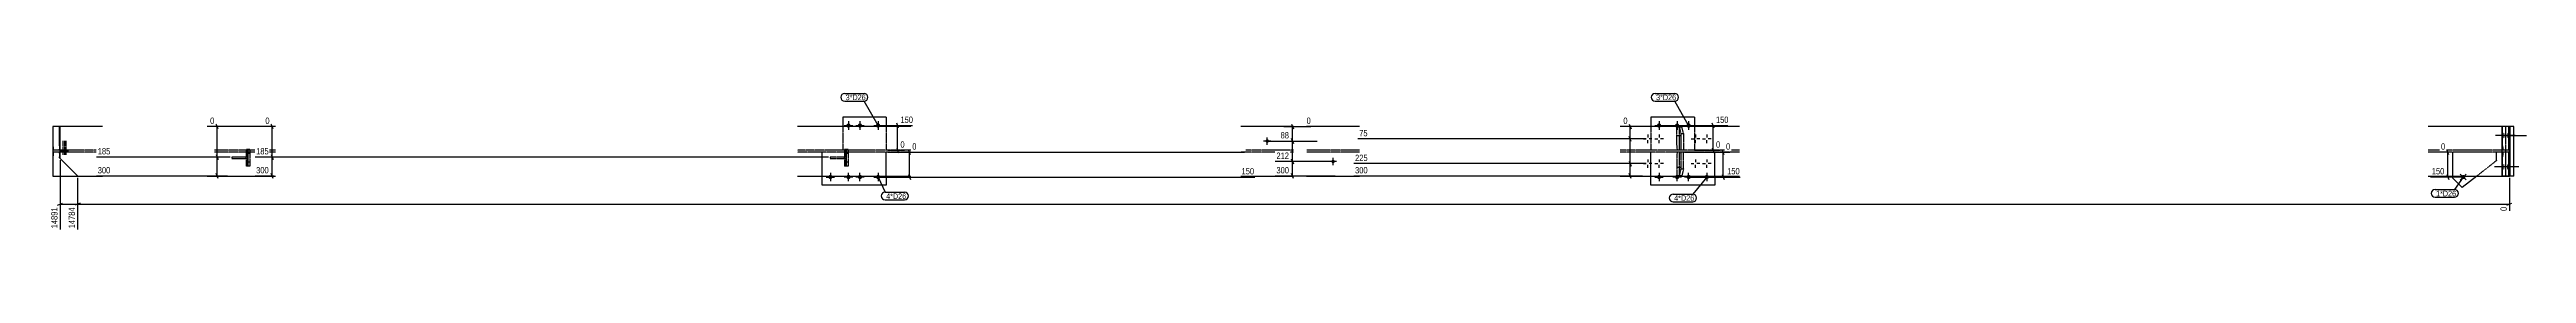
# Model space of a CAD drawing. Header units: millimetres. Extents: x 24 to 84095, y 8 to 4935.
# Drawn here: x 24058 to 39117, y 23 to 849 of the extents above; entities that cross this region are included whole.
import ezdxf

# ---------------------------------------------------------------- set-up
doc = ezdxf.new("R2010")
doc.units = ezdxf.units.MM
doc.linetypes.add('DXK_LINE_DOT2', pattern=[3.9198, 1.9599, -1.9599])
for name, color, linetype in [('MÅLSÆTNING', 7, 'Continuous'), ('STÅL', 7, 'Continuous'), ('TEKST', 7, 'Continuous')]:
    doc.layers.add(name, color=color, linetype=linetype)
doc.styles.add('Arial Narrow', font='ARIALN.TTF', dxfattribs={"height": 0.2})

msp = doc.modelspace()

# ---------------------------------------------------------------- hatches: boundary and pattern name
at = {"layer": 'STÅL', "linetype": 'Continuous'}
for points in [[(28928, 654, -1), (28902, 654, -1)], [(28998, 654, -1), (28972, 654, -1)], [(29108, 654, -1), (29082, 654, -1)], [(33856, 654, -1), (33830, 654, -1)], [(33966, 654, -1), (33940, 654, -1)], [(34036, 654, -1), (34010, 654, -1)], [(38983, 593), (38983, 590), (38983, 587), (38982, 584), (38982, 581), (38981, 579), (38980, 578), (38979, 577), (38978, 577), (38978, 578), (38977, 579), (38976, 581), (38975, 584), (38975, 587), (38975, 590), (38975, 593), (38975, 597), (38975, 600), (38975, 603), (38976, 606), (38977, 608), (38978, 609), (38978, 610), (38979, 610), (38980, 609), (38981, 608), (38982, 606), (38982, 603), (38983, 600), (38983, 597)], [(39004, 593), (39004, 590), (39004, 587), (39004, 584), (39004, 581), (39003, 579), (39003, 578), (39003, 577), (39002, 577), (39002, 578), (39001, 579), (39001, 581), (39001, 584), (39001, 587), (39000, 590), (39000, 593), (39000, 597), (39001, 600), (39001, 603), (39001, 606), (39001, 608), (39002, 609), (39002, 610), (39003, 610), (39003, 609), (39003, 608), (39004, 606), (39004, 603), (39004, 600), (39004, 597)], [(31450, 560, -1), (31472, 560, -1)], [(28818, 342, -1), (28792, 342, -1)], [(28902, 342, -1), (28928, 342, -1)], [(28972, 342, -1), (28998, 342, -1)], [(29108, 342, -1), (29082, 342, -1)], [(31850, 436, -1), (31872, 436, -1)], [(33856, 342, -1), (33830, 342, -1)], [(33940, 342, -1), (33966, 342, -1)], [(34010, 342, -1), (34036, 342, -1)], [(34146, 342, -1), (34120, 342, -1)], [(38723, 351, -1), (38741, 333, -1)], [(38983, 403), (38983, 400), (38983, 397), (38982, 394), (38982, 391), (38981, 389), (38980, 388), (38979, 387), (38978, 387), (38978, 388), (38977, 389), (38976, 391), (38975, 394), (38975, 397), (38975, 400), (38975, 403), (38975, 407), (38975, 410), (38975, 413), (38976, 416), (38977, 418), (38978, 419), (38978, 420), (38979, 420), (38980, 419), (38981, 418), (38982, 416), (38982, 413), (38983, 410), (38983, 407)], [(39006, 403), (39006, 400), (39006, 397), (39006, 394), (39005, 391), (39004, 389), (39004, 388), (39003, 387), (39002, 387), (39001, 388), (39000, 389), (39000, 391), (38999, 394), (38999, 397), (38998, 400), (38998, 403), (38998, 407), (38999, 410), (38999, 413), (39000, 416), (39000, 418), (39001, 419), (39002, 420), (39003, 420), (39004, 419), (39004, 418), (39005, 416), (39006, 413), (39006, 410), (39006, 407)]]:
    msp.add_hatch(color=96, dxfattribs=at).paths.add_polyline_path(points)

# ---------------------------------------------------------------- linework, layer by layer
at = {"layer": 'MÅLSÆTNING', "color": 7, "linetype": 'Continuous'}
for p, q in [((25124, 648), (25034, 648)), ((25082, 633), (25070, 663)), ((25424, 648), (25370, 648)), ((25417, 633), (25405, 663)), ((29105, 654), (29304, 654)), ((29220, 639), (29208, 669)), ((29214, 504), (29214, 654)), ((31562, 648), (31725, 648)), ((31609, 663), (31621, 633)), ((31615, 560), (31615, 648)), ((33710, 648), (33626, 648)), ((33661, 663), (33673, 633)), ((33667, 573), (33667, 648)), ((33853, 654), (34262, 654)), ((34178, 639), (34166, 669)), ((34172, 504), (34172, 654)), ((25156, 463), (24344, 463)), ((25070, 478), (25082, 448)), ((25076, 348), (25076, 463)), ((28794, 463), (25307, 463)), ((25405, 478), (25417, 448)), ((25411, 348), (25411, 463)), ((29155, 492), (31322, 492)), ((29292, 477), (29280, 507)), ((29286, 342), (29286, 492)), ((31471, 560), (31764, 560)), ((31621, 545), (31609, 575)), ((33764, 573), (32012, 573)), ((33764, 573), (32012, 573)), ((33673, 558), (33661, 588)), ((33667, 423), (33667, 573)), ((34059, 504), (34214, 504)), ((34166, 519), (34178, 489)), ((38658, 492), (38597, 492)), ((38645, 477), (38633, 507)), ((38639, 342), (38639, 492)), ((24122, 445), (24122, 24)), ((24228, 338), (24228, 24)), ((24228, 338), (24228, 24)), ((25140, 348), (24344, 348)), ((25082, 333), (25070, 363)), ((25424, 348), (25307, 348)), ((25417, 333), (25405, 363)), ((29105, 342), (31386, 342)), ((29280, 357), (29292, 327)), ((31851, 436), (31510, 436)), ((31874, 348), (31510, 348)), ((31609, 451), (31621, 421)), ((31621, 333), (31609, 363)), ((31615, 348), (31615, 436)), ((33764, 423), (31988, 423)), ((33764, 423), (31988, 423)), ((33743, 348), (31988, 348)), ((33661, 438), (33673, 408)), ((33661, 438), (33673, 408)), ((33673, 333), (33661, 363)), ((33667, 348), (33667, 423)), ((34033, 342), (34337, 342)), ((34227, 357), (34239, 327)), ((38722, 342), (38534, 342)), ((38633, 357), (38645, 327)), ((39013, 338), (39013, 136)), ((24107, 171), (24137, 183)), ((24122, 177), (24228, 177)), ((24243, 183), (24213, 171)), ((24243, 183), (24213, 171)), ((24228, 177), (39013, 177)), ((38998, 171), (39028, 183))]:
    msp.add_line(p, q, dxfattribs=at)
at = {"layer": 'STÅL', "color": 2, "linetype": 'Continuous'}
for p, q in [((24379, 648), (24078, 648)), ((24078, 648), (24078, 348)), ((24080, 531), (24080, 648)), ((24119, 531), (24119, 648)), ((24122, 455), (24122, 648)), ((25431, 648), (25016, 648)), ((29295, 648), (28605, 648)), ((29145, 704), (28880, 704)), ((28880, 704), (28880, 648)), ((29145, 704), (29145, 648)), ((31621, 648), (31300, 648)), ((32021, 648), (31700, 648)), ((34333, 648), (33606, 648)), ((34058, 704), (33793, 704)), ((33793, 704), (33793, 648)), ((34058, 704), (34058, 648)), ((39013, 648), (38518, 648)), ((39013, 648), (39015, 648)), ((39013, 348), (39013, 648)), ((39040, 648), (39015, 648)), ((39015, 648), (39015, 348)), ((39040, 348), (39040, 648)), ((24081, 521), (24080, 531)), ((24080, 465), (24081, 475)), ((24080, 348), (24080, 465)), ((24081, 512), (24081, 521)), ((24082, 507), (24081, 512)), ((24081, 484), (24082, 490)), ((24081, 475), (24081, 484)), ((24084, 504), (24082, 507)), ((24082, 490), (24084, 492)), ((24116, 504), (24084, 504)), ((24116, 492), (24084, 492)), ((24117, 507), (24116, 504)), ((24116, 492), (24117, 490)), ((24118, 512), (24117, 507)), ((24117, 490), (24118, 484)), ((24119, 521), (24118, 512)), ((24118, 484), (24119, 475)), ((24119, 531), (24119, 521)), ((24119, 475), (24119, 465)), ((24119, 458), (24119, 465)), ((24229, 348), (24119, 458)), ((24078, 348), (24379, 348)), ((25016, 348), (25431, 348)), ((28605, 348), (29295, 348)), ((28755, 292), (28755, 348)), ((29145, 348), (29145, 292)), ((31300, 348), (31621, 348)), ((31700, 348), (32021, 348)), ((33606, 348), (34333, 348)), ((33793, 292), (33793, 348)), ((34183, 348), (34183, 292)), ((38518, 348), (39013, 348)), ((38668, 334), (38668, 348)), ((38725, 278), (38668, 334)), ((38815, 348), (38725, 278)), ((39040, 348), (39013, 348)), ((29145, 292), (28755, 292)), ((34183, 292), (33793, 292))]:
    msp.add_line(p, q, dxfattribs=at)
at = {"layer": 'STÅL', "color": 7, "linetype": 'DXK_LINE_DOT2'}
for p, q in [((28880, 648), (28880, 504)), ((29145, 648), (29145, 504)), ((33793, 648), (33793, 504)), ((33952, 532), (33952, 645)), ((33982, 645), (33952, 645)), ((33967, 532), (33967, 645)), ((33977, 605), (33968, 645)), ((33977, 505), (33977, 605)), ((33977, 605), (33992, 605)), ((33992, 605), (33982, 645)), ((33992, 605), (33992, 505)), ((34058, 648), (34058, 504)), ((38966, 648), (38966, 348)), ((39013, 648), (38966, 648)), ((38969, 348), (38969, 648)), ((38971, 531), (38971, 648)), ((38991, 348), (38991, 648)), ((39010, 531), (39010, 648)), ((24379, 504), (24116, 504)), ((24379, 492), (24116, 492)), ((25431, 504), (25016, 504)), ((25431, 492), (25016, 492)), ((25266, 463), (25166, 463)), ((25166, 463), (25166, 453)), ((25266, 453), (25166, 453)), ((25276, 508), (25254, 508)), ((25254, 508), (25254, 463)), ((25254, 453), (25254, 463)), ((25254, 453), (25254, 408)), ((25264, 408), (25264, 508)), ((25266, 408), (25266, 508)), ((25266, 453), (25266, 463)), ((25276, 508), (25276, 408)), ((28880, 504), (28605, 504)), ((28755, 492), (28605, 492)), ((29145, 492), (28755, 492)), ((28755, 348), (28755, 492)), ((28904, 463), (28804, 463)), ((28804, 463), (28804, 453)), ((28904, 453), (28804, 453)), ((29145, 504), (28880, 504)), ((28913, 508), (28891, 508)), ((28891, 508), (28891, 463)), ((28891, 453), (28891, 463)), ((28891, 453), (28891, 408)), ((28901, 408), (28901, 508)), ((28904, 463), (28904, 508)), ((28904, 453), (28904, 463)), ((28904, 408), (28904, 453)), ((28913, 508), (28913, 408)), ((29295, 504), (29145, 504)), ((29145, 348), (29145, 492)), ((29295, 492), (29145, 492)), ((31621, 504), (31300, 504)), ((31621, 492), (31300, 492)), ((32021, 504), (31700, 504)), ((32021, 492), (31700, 492)), ((33793, 504), (33606, 504)), ((33793, 492), (33606, 492)), ((34058, 504), (33793, 504)), ((34183, 492), (33793, 492)), ((33793, 348), (33793, 492)), ((33952, 532), (33952, 523)), ((33952, 523), (33952, 516)), ((33952, 516), (33953, 510)), ((33953, 487), (33952, 481)), ((33952, 481), (33952, 473)), ((33952, 473), (33952, 465)), ((33952, 465), (33952, 352)), ((33953, 510), (33954, 506)), ((33954, 490), (33953, 487)), ((33954, 506), (33955, 505)), ((33955, 492), (33954, 490)), ((33992, 505), (33955, 505)), ((33992, 492), (33955, 492)), ((33967, 523), (33967, 532)), ((33967, 516), (33967, 523)), ((33968, 510), (33967, 516)), ((33967, 481), (33968, 487)), ((33967, 473), (33967, 481)), ((33967, 465), (33967, 473)), ((33967, 352), (33967, 465)), ((33969, 506), (33968, 510)), ((33968, 487), (33969, 490)), ((33970, 505), (33969, 506)), ((33969, 490), (33970, 492)), ((33977, 392), (33977, 492)), ((33992, 392), (33992, 492)), ((34333, 504), (34058, 504)), ((34183, 348), (34183, 492)), ((34333, 492), (34183, 492)), ((39007, 504), (38518, 504)), ((39007, 492), (38518, 492)), ((38668, 348), (38668, 492)), ((38935, 442), (38935, 492)), ((38971, 531), (38972, 521)), ((38972, 475), (38971, 465)), ((38971, 348), (38971, 465)), ((38972, 521), (38972, 512)), ((38972, 512), (38973, 507)), ((38973, 490), (38972, 484)), ((38972, 484), (38972, 475)), ((38973, 507), (38975, 504)), ((38975, 492), (38973, 490)), ((39007, 504), (39008, 507)), ((39008, 490), (39007, 492)), ((39008, 507), (39009, 512)), ((39009, 484), (39008, 490)), ((39009, 512), (39010, 521)), ((39010, 475), (39009, 484)), ((39010, 521), (39010, 531)), ((39010, 465), (39010, 475)), ((39010, 348), (39010, 465)), ((25276, 408), (25254, 408)), ((28913, 408), (28891, 408)), ((33952, 352), (33982, 352)), ((33968, 352), (33977, 392)), ((33977, 392), (33992, 392)), ((33992, 392), (33982, 352)), ((38935, 442), (38815, 348)), ((39013, 348), (38966, 348))]:
    msp.add_line(p, q, dxfattribs=at)
at = {"layer": 'STÅL', "color": 96, "linetype": 'Continuous'}
for p, q in [((28889, 654), (28941, 654)), ((28915, 680), (28915, 628)), ((28959, 654), (29011, 654)), ((28985, 680), (28985, 628)), ((29069, 654), (29121, 654)), ((29095, 680), (29095, 628)), ((33817, 654), (33869, 654)), ((33843, 680), (33843, 628)), ((33927, 654), (33979, 654)), ((33953, 680), (33953, 628)), ((33997, 654), (34049, 654)), ((34023, 680), (34023, 628)), ((31483, 560), (31439, 560)), ((31461, 538), (31461, 582)), ((31861, 414), (31861, 458)), ((33748, 573), (33765, 573)), ((33774, 599), (33774, 582)), ((33774, 547), (33774, 565)), ((33800, 573), (33782, 573)), ((33818, 573), (33835, 573)), ((33844, 599), (33844, 582)), ((33844, 547), (33844, 565)), ((33870, 573), (33852, 573)), ((34038, 573), (34055, 573)), ((34064, 599), (34064, 582)), ((34064, 547), (34064, 565)), ((34090, 573), (34072, 573)), ((34108, 573), (34125, 573)), ((34134, 599), (34134, 582)), ((34134, 547), (34134, 565)), ((34160, 573), (34142, 573)), ((39047, 593), (38929, 593)), ((38969, 593), (39117, 593)), ((28779, 342), (28831, 342)), ((28805, 368), (28805, 316)), ((28941, 342), (28889, 342)), ((28915, 316), (28915, 368)), ((29011, 342), (28959, 342)), ((28985, 316), (28985, 368)), ((29069, 342), (29121, 342)), ((29095, 368), (29095, 316)), ((31883, 436), (31839, 436)), ((33748, 423), (33765, 423)), ((33774, 449), (33774, 432)), ((33774, 397), (33774, 415)), ((33800, 423), (33782, 423)), ((33817, 342), (33869, 342)), ((33818, 423), (33835, 423)), ((33843, 368), (33843, 316)), ((33844, 449), (33844, 432)), ((33844, 397), (33844, 415)), ((33870, 423), (33852, 423)), ((33979, 342), (33927, 342)), ((33953, 316), (33953, 368)), ((34049, 342), (33997, 342)), ((34023, 316), (34023, 368)), ((34038, 423), (34055, 423)), ((34064, 449), (34064, 432)), ((34064, 397), (34064, 415)), ((34090, 423), (34072, 423)), ((34107, 342), (34159, 342)), ((34108, 423), (34125, 423)), ((34133, 368), (34133, 316)), ((34134, 449), (34134, 432)), ((34134, 397), (34134, 415)), ((34160, 423), (34142, 423)), ((38750, 324), (38713, 360)), ((38714, 323), (38750, 360)), ((39071, 403), (38923, 403)), ((39047, 403), (38929, 403))]:
    msp.add_line(p, q, dxfattribs=at)
at = {"layer": 'STÅL', "color": 96, "linetype": 'DXK_LINE_DOT2'}
for p, q in [((24128, 492), (24128, 504)), ((24137, 492), (24137, 504)), ((24141, 477), (24141, 562)), ((24146, 492), (24146, 504)), ((24150, 477), (24150, 562)), ((24154, 492), (24154, 504)), ((24159, 477), (24159, 562)), ((24163, 492), (24163, 504)), ((24172, 492), (24172, 504)), ((25278, 484), (25260, 484)), ((28915, 484), (28897, 484)), ((33951, 594), (33980, 594)), ((25278, 432), (25260, 432)), ((28915, 432), (28897, 432)), ((33951, 402), (33980, 402))]:
    msp.add_line(p, q, dxfattribs=at)

# ---------------------------------------------------------------- wipeouts: each hides what was drawn before it
at = {"color": 0}
for points in [[(29004, 808), (29004, 843), (28898, 843), (28898, 808)], [(33932, 808), (33932, 843), (33825, 843), (33825, 808)]]:
    msp.add_wipeout(points, dxfattribs=at).dxf.layer = 'TEKST'

# ---------------------------------------------------------------- next in the draw order: wipeouts: each hides what was drawn before it
at = {"color": 0, "linetype": 'Continuous'}
for points in [[(31307, 662), (31307, 718), (29223, 718), (29223, 662)], [(31733, 656), (31733, 712), (31624, 712), (31624, 656)], [(33658, 656), (33658, 712), (33618, 712), (33618, 656)], [(34270, 662), (34270, 718), (34181, 718), (34181, 662)], [(25059, 471), (25059, 527), (24343, 527), (24343, 471)], [(25395, 471), (25395, 527), (25306, 527), (25306, 471)], [(31330, 500), (31330, 556), (29295, 556), (29295, 500)], [(31599, 444), (31599, 500), (31509, 500), (31509, 444)], [(34222, 512), (34222, 568), (34181, 568), (34181, 512)], [(38630, 500), (38630, 556), (38589, 556), (38589, 500)], [(31386, 350), (31386, 406), (29303, 406), (29303, 350)], [(38622, 350), (38622, 406), (38533, 406), (38533, 350)], [(24220, 161), (24164, 161), (24164, 23), (24220, 23)], [(39005, 168), (38949, 168), (38949, 128), (39005, 128)]]:
    msp.add_wipeout(points, dxfattribs=at).dxf.layer = 'MÅLSÆTNING'
at = {"color": 0}
for points in [[(29004, 808), (29004, 843), (28898, 843), (28898, 808)], [(33932, 808), (33932, 843), (33825, 843), (33825, 808)], [(29250, 209), (29250, 244), (29144, 244), (29144, 209)], [(34042, 198), (34042, 233), (33935, 233), (33935, 198)], [(38673, 225), (38673, 260), (38567, 260), (38567, 225)]]:
    msp.add_wipeout(points, dxfattribs=at).dxf.layer = 'TEKST'

# ---------------------------------------------------------------- next in the draw order: linework, layer by layer
at = {"layer": 'MÅLSÆTNING', "color": 7, "linetype": 'Continuous'}
for p, q in [((29155, 504), (29256, 504)), ((29208, 519), (29220, 489)), ((31471, 560), (31715, 560)), ((31609, 575), (31621, 545)), ((33673, 558), (33661, 588)), ((33998, 492), (34274, 492)), ((34239, 477), (34227, 507)), ((34233, 342), (34233, 492))]:
    msp.add_line(p, q, dxfattribs=at)
at = {"layer": 'TEKST', "color": 7, "linetype": 'Continuous'}
for p, q in [((28892, 849), (29010, 849)), ((28892, 802), (29010, 802)), ((29095, 654), (29010, 802)), ((33819, 849), (33938, 849)), ((33819, 802), (33938, 802)), ((34023, 654), (33938, 802))]:
    msp.add_line(p, q, dxfattribs=at)
for centre, start, end in [((28892, 825), 90, 270), ((29010, 825), 270, 90), ((33819, 825), 90, 270), ((33938, 825), 270, 90)]:
    msp.add_arc(centre, 23.5, start, end, dxfattribs=at)

# ---------------------------------------------------------------- next in the draw order: texts
at = {"layer": 'MÅLSÆTNING', "color": 3, "linetype": 'Continuous', "style": 'Arial Narrow'}
for s, p in [('150', (29231, 670)), ('0', (31700, 664)), ('0', (33626, 664)), ('150', (34189, 670)), ('0', (29303, 508)), ('0', (34189, 520)), ('0', (38597, 508)), ('150', (31305, 358)), ('150', (38541, 358))]:
    msp.add_text(s, height=38.2, dxfattribs=at).set_placement(p)
msp.add_text('0', height=38.2, rotation=90.0002, dxfattribs=at).set_placement((38997, 136))
at = {"layer": 'TEKST', "color": 3, "style": 'Arial Narrow'}
for p in [(28898, 808), (33825, 808)]:
    msp.add_text('3*D26', height=33.4, dxfattribs=at).set_placement(p)

# ---------------------------------------------------------------- next in the draw order: wipeouts: each hides what was drawn before it
at = {"color": 0, "linetype": 'Continuous'}
for points in [[(25059, 356), (25059, 412), (24343, 412), (24343, 356)], [(25395, 356), (25395, 412), (25306, 412), (25306, 356)], [(31599, 356), (31599, 412), (31509, 412), (31509, 356)], [(24114, 161), (24058, 161), (24058, 23), (24114, 23)]]:
    msp.add_wipeout(points, dxfattribs=at).dxf.layer = 'MÅLSÆTNING'
at = {"color": 0}
for points in [[(29250, 209), (29250, 244), (29144, 244), (29144, 209)], [(34042, 198), (34042, 233), (33935, 233), (33935, 198)], [(38673, 225), (38673, 260), (38567, 260), (38567, 225)]]:
    msp.add_wipeout(points, dxfattribs=at).dxf.layer = 'TEKST'

# ---------------------------------------------------------------- next in the draw order: linework, layer by layer
at = {"layer": 'MÅLSÆTNING', "color": 7, "linetype": 'Continuous'}
for p, q in [((25076, 463), (25076, 648)), ((25411, 463), (25411, 648)), ((25156, 463), (24344, 463)), ((25070, 478), (25082, 448)), ((28794, 463), (25307, 463)), ((25405, 478), (25417, 448)), ((31615, 436), (31615, 560)), ((31851, 436), (31510, 436)), ((31621, 421), (31609, 451))]:
    msp.add_line(p, q, dxfattribs=at)
at = {"layer": 'TEKST', "color": 7, "linetype": 'Continuous'}
for p, q in [((29095, 342), (29138, 250)), ((34133, 342), (34048, 239)), ((38732, 342), (38679, 266)), ((29138, 250), (29256, 250)), ((29138, 203), (29256, 203)), ((33929, 239), (34048, 239)), ((33929, 192), (34048, 192)), ((38561, 266), (38679, 266)), ((38561, 219), (38679, 219))]:
    msp.add_line(p, q, dxfattribs=at)
for centre, start, end in [((29138, 227), 90, 270), ((29256, 227), 270, 90), ((33929, 215), 90, 270), ((34048, 215), 270, 90), ((38561, 243), 90, 270), ((38679, 243), 270, 90)]:
    msp.add_arc(centre, 23.5, start, end, dxfattribs=at)

# ---------------------------------------------------------------- next in the draw order: texts
at = {"layer": 'MÅLSÆTNING', "color": 3, "linetype": 'Continuous', "style": 'Arial Narrow'}
for s, p in [('185', (24351, 479)), ('185', (25314, 479)), ('212', (31517, 452)), ('300', (24351, 364)), ('300', (25314, 364)), ('300', (31517, 364))]:
    msp.add_text(s, height=38.2, dxfattribs=at).set_placement(p)
for s, p in [('14891', (24106, 31)), ('14784', (24212, 31))]:
    msp.add_text(s, height=38.2, rotation=90.0002, dxfattribs=at).set_placement(p)
at = {"layer": 'TEKST', "color": 3, "style": 'Arial Narrow'}
for s, p in [('4*D26', (29144, 209)), ('4*D26', (33935, 198)), ('1*D26', (38567, 225))]:
    msp.add_text(s, height=33.4, dxfattribs=at).set_placement(p)

# ---------------------------------------------------------------- next in the draw order: wipeouts: each hides what was drawn before it
at = {"color": 0, "linetype": 'Continuous'}
for points in [[(33651, 581), (33651, 637), (32012, 637), (32012, 581)], [(29264, 512), (29264, 568), (29223, 568), (29223, 512)], [(33651, 431), (33651, 487), (31987, 487), (31987, 431)], [(34282, 500), (34282, 556), (34242, 556), (34242, 500)], [(34338, 350), (34338, 406), (34249, 406), (34249, 350)]]:
    msp.add_wipeout(points, dxfattribs=at).dxf.layer = 'MÅLSÆTNING'

# ---------------------------------------------------------------- next in the draw order: texts
at = {"layer": 'MÅLSÆTNING', "color": 3, "linetype": 'Continuous', "style": 'Arial Narrow'}
for s, p in [('75', (32020, 589)), ('0', (29231, 520)), ('0', (34250, 508)), ('150', (34257, 358))]:
    msp.add_text(s, height=38.2, dxfattribs=at).set_placement(p)

# ---------------------------------------------------------------- next in the draw order: wipeouts: each hides what was drawn before it
at = {"color": 0, "linetype": 'Continuous'}
for points in [[(25067, 656), (25067, 712), (25026, 712), (25026, 656)], [(25402, 656), (25402, 712), (25362, 712), (25362, 656)], [(31599, 568), (31599, 624), (31534, 624), (31534, 568)], [(33651, 356), (33651, 412), (31987, 412), (31987, 356)]]:
    msp.add_wipeout(points, dxfattribs=at).dxf.layer = 'MÅLSÆTNING'

# ---------------------------------------------------------------- next in the draw order: texts
at = {"layer": 'MÅLSÆTNING', "color": 3, "linetype": 'Continuous', "style": 'Arial Narrow'}
for s, p in [('0', (25034, 664)), ('0', (25370, 664)), ('88', (31542, 576)), ('225', (31995, 439)), ('300', (31995, 364))]:
    msp.add_text(s, height=38.2, dxfattribs=at).set_placement(p)

doc.saveas('drawing.dxf')
